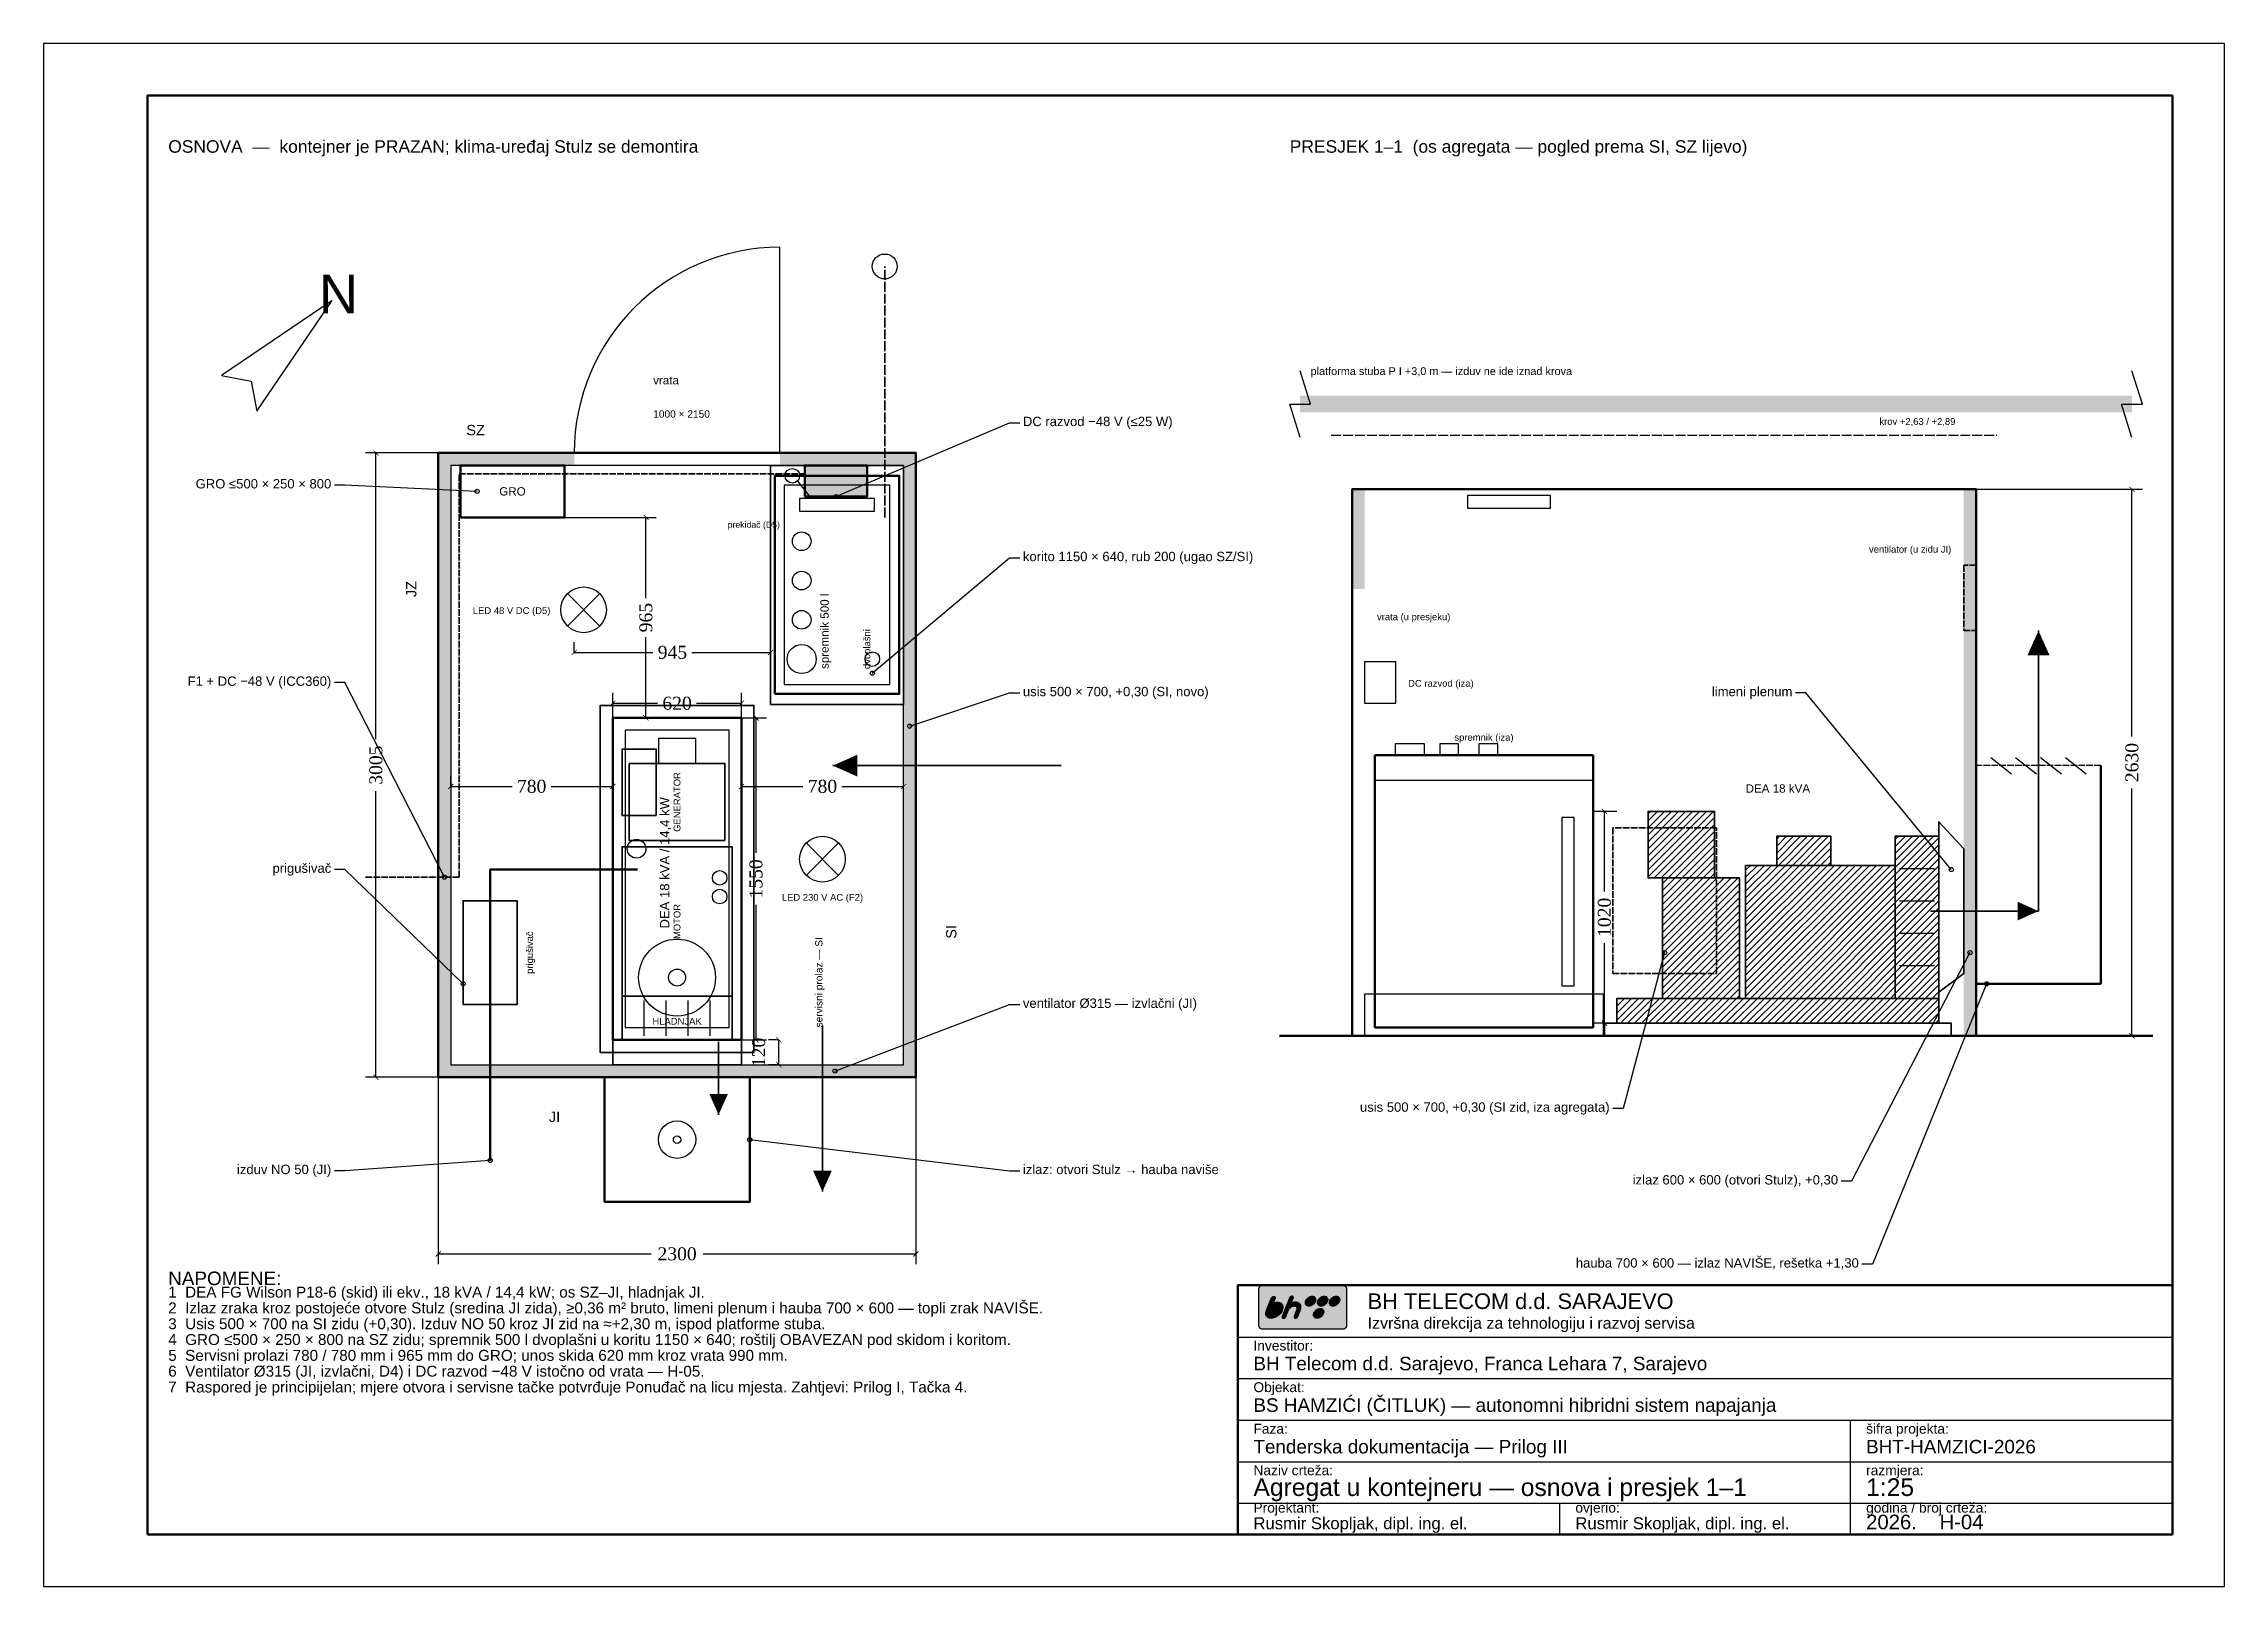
# Model space of a CAD drawing. Header units: millimetres. Extents: x 0 to 10500, y 0 to 7425.
import ezdxf
from ezdxf.enums import TextEntityAlignment as Align

# ---------------------------------------------------------------- set-up
doc = ezdxf.new("R2010")
doc.units = ezdxf.units.MM
doc.linetypes.add('DASHED', pattern=[1.524, 1.27, -0.254])
for name, color, linetype in [('Agregat', 30, 'Continuous'), ('Izvod', 253, 'Continuous'), ('Kabal', 7, 'Continuous'), ('Konstrukcija', 5, 'Continuous'), ('Kota_tekst', 7, 'Continuous'), ('Kote', 7, 'Continuous'), ('Novi1', 30, 'Continuous'), ('Objekat', 6, 'Continuous'), ('Okvir', 3, 'Continuous'), ('Orijentacija', 1, 'Continuous'), ('Sema', 7, 'Continuous'), ('Tekst', 253, 'Continuous'), ('Ventilacija', 4, 'Continuous')]:
    doc.layers.add(name, color=color, linetype=linetype)
doc.styles.add('20', font='arial.ttf')
doc.styles.get("Standard").update_dxf_attribs({"font": 'times.ttf'})
doc.dimstyles.new('M 25', dxfattribs={"dimscale": 25, "dimtxt": 2.5, "dimasz": 1, "dimexe": 2, "dimexo": 0, "dimtad": 1, "dimdec": 0, "dimtxsty": 'Standard', "dimblk": 'ARCHTICK', "dimcen": 2.5, "dimazin": 3, "dimtfac": 1, "dimtmove": 0, "dimatfit": 3, "dimarcsym": 0})

msp = doc.modelspace()

# ---------------------------------------------------------------- texts
at = {"layer": 'Izvod', "color": 7, "style": '20'}
for s, p in [('DC razvod −48 V (≤25 W)', (4715, 5584.2)), ('korito 1150 × 640, rub 200 (ugao SZ/SI)', (4715, 4934.2)), ('usis 500 × 700, +0,30 (SI, novo)', (4715, 4284.2)), ('ventilator Ø315 — izvlačni (JI)', (4715, 2784.2)), ('izlaz: otvori Stulz → hauba naviše', (4715, 1984.2))]:
    msp.add_text(s, height=45, dxfattribs=at).set_placement(p)
for s, p in [('GRO ≤500 × 250 × 800', (1385, 5284.2)), ('F1 + DC −48 V (ICC360)', (1385, 4334.2)), ('limeni plenum', (8420, 4284.2)), ('prigušivač', (1385, 3434.2)), ('usis 500 × 700, +0,30 (SI zid, iza agregata)', (7540, 2284.2)), ('izduv NO 50 (JI)', (1385, 1984.2)), ('izlaz 600 × 600 (otvori Stulz), +0,30', (8640, 1934.2)), ('hauba 700 × 600 — izlaz NAVIŠE, rešetka +1,30', (8740, 1534.2))]:
    msp.add_text(s, height=45, dxfattribs=at).set_placement(p, align=Align.RIGHT)
at = {"layer": 'Kota_tekst', "color": 8, "style": '20'}
msp.add_text('krov +2,63 / +2,89', height=32.5, dxfattribs=at).set_placement((9205, 5590), align=Align.RIGHT)
at = {"layer": 'Okvir', "color": 8, "style": '20'}
for s, height, p in [('Izvršna direkcija za tehnologiju i razvoj servisa', 55, (6375, 1240)), ('Investitor:', 47.5, (5825, 1135)), ('Objekat:', 47.5, (5825, 935)), ('Faza:', 47.5, (5825, 735)), ('šifra projekta:', 47.5, (8775, 735)), ('Naziv crteža:', 47.5, (5825, 535)), ('razmjera:', 47.5, (8775, 535)), ('Projektant:', 47.5, (5825, 355)), ('ovjerio:', 47.5, (7375, 355)), ('godina / broj crteža:', 47.5, (8775, 355))]:
    msp.add_text(s, height=height, dxfattribs=at).set_placement(p)
at = {"layer": 'Orijentacija', "color": 1, "style": '20'}
for s, height, p in [('N', 187, (1420, 6220)), ('SZ', 50, (2080, 5565)), ('JI', 50, (2460, 2260))]:
    msp.add_text(s, height=height, dxfattribs=at).set_placement(p, align=Align.MIDDLE_CENTER)
for s, p in [('JZ', (1770, 4800)), ('SI', (4370, 3150))]:
    msp.add_text(s, height=50, rotation=90, dxfattribs=at).set_placement(p, align=Align.MIDDLE_CENTER)
at = {"layer": 'Tekst', "color": 7, "style": '20'}
for s, height, p in [('OSNOVA  —  kontejner je PRAZAN; klima-uređaj Stulz se demontira', 60, (600, 6900)), ('PRESJEK 1–1  (os agregata — pogled prema SI, SZ lijevo)', 60, (6000, 6900)), ('vrata', 40, (2935, 5785)), ('platforma stuba P I +3,0 m — izduv ne ide iznad krova', 37.5, (6100, 5830)), ('NAPOMENE:', 65, (600, 1450)), ('2  Izlaz zraka kroz postojeće otvore Stulz (sredina JI zida), ≥0,36 m² bruto, limeni plenum i hauba 700 × 600 — topli zrak NAVIŠE.', 52.5, (600, 1313.9)), ('1  DEA FG Wilson P18-6 (skid) ili ekv., 18 kVA / 14,4 kW; os SZ–JI, hladnjak JI.', 52.5, (600, 1390)), ('BH TELECOM d.d. SARAJEVO', 75, (6375, 1335)), ('3  Usis 500 × 700 na SI zidu (+0,30). Izduv NO 50 kroz JI zid na ≈+2,30 m, ispod platforme stuba.', 52.5, (600, 1237.8)), ('4  GRO ≤500 × 250 × 800 na SZ zidu; spremnik 500 l dvoplašni u koritu 1150 × 640; roštilj OBAVEZAN pod skidom i koritom.', 52.5, (600, 1161.6)), ('5  Servisni prolazi 780 / 780 mm i 965 mm do GRO; unos skida 620 mm kroz vrata 990 mm.', 52.5, (600, 1085.5)), ('6  Ventilator Ø315 (JI, izvlačni, D4) i DC razvod −48 V istočno od vrata — H-05.', 52.5, (600, 1009.4)), ('BH Telecom d.d. Sarajevo, Franca Lehara 7, Sarajevo', 65, (5825, 1040)), ('7  Raspored je principijelan; mjere otvora i servisne tačke potvrđuje Ponuđač na licu mjesta. Zahtjevi: Prilog I, Tačka 4.', 52.5, (600, 933.2)), ('BS HAMZIĆI (ČITLUK) — autonomni hibridni sistem napajanja', 65, (5825, 840)), ('Tenderska dokumentacija — Prilog III', 65, (5825, 640)), ('BHT-HAMZICI-2026', 65, (8775, 640)), ('Agregat u kontejneru — osnova i presjek 1–1', 85, (5825, 435)), ('1:25', 85, (8775, 435)), ('Rusmir Skopljak, dipl. ing. el.', 57.5, (5825, 275)), ('Rusmir Skopljak, dipl. ing. el.', 57.5, (7375, 275)), ('2026.    H-04', 70, (8775, 275))]:
    msp.add_text(s, height=height, dxfattribs=at).set_placement(p)
at = {"layer": 'Tekst', "color": 8, "style": '20'}
for s, height, p in [('1000 × 2150', 35, (2935, 5625)), ('vrata (u presjeku)', 32.5, (6420, 4650)), ('DC razvod (iza)', 32.5, (6570, 4330))]:
    msp.add_text(s, height=height, dxfattribs=at).set_placement(p)
at = {"layer": 'Tekst', "color": 7, "style": '20'}
msp.add_text('GRO', height=40, dxfattribs=at).set_placement((2257.5, 5270), align=Align.MIDDLE_CENTER)
at = {"layer": 'Tekst', "color": 8, "style": '20'}
for s, height, p in [('prekidač (D5)', 30, (3545, 5095)), ('ventilator (u zidu JI)', 32.5, (9185, 4975)), ('LED 48 V DC (D5)', 32.5, (2440, 4680))]:
    msp.add_text(s, height=height, dxfattribs=at).set_placement(p, align=Align.RIGHT)
at = {"layer": 'Tekst', "color": 7, "style": '20'}
msp.add_text('spremnik 500 l', height=40, rotation=90, dxfattribs=at).set_placement((3780, 4415))
at = {"layer": 'Tekst', "color": 8, "style": '20'}
for s, height, p in [('dvoplašni', 32.5, (3980, 4415)), ('servisni prolaz — SI', 35, (3750, 2690))]:
    msp.add_text(s, height=height, rotation=90, dxfattribs=at).set_placement(p)
for s, p in [('spremnik (iza)', (6935, 4070)), ('LED 230 V AC (F2)', (3750, 3300))]:
    msp.add_text(s, height=32.5, dxfattribs=at).set_placement(p, align=Align.CENTER)
at = {"layer": 'Tekst', "color": 7, "style": '20'}
for s, height, p in [('GENERATOR', 32.5, (3050, 3775)), ('DEA 18 kVA / 14,4 kW', 45, (2990, 3482.5)), ('MOTOR', 32.5, (3050, 3200))]:
    msp.add_text(s, height=height, rotation=90, dxfattribs=at).set_placement(p, align=Align.MIDDLE_CENTER)
msp.add_text('DEA 18 kVA', height=40, dxfattribs=at).set_placement((8350, 3820), align=Align.CENTER)
at = {"layer": 'Tekst', "color": 8, "style": '20'}
msp.add_text('prigušivač', height=32.5, rotation=90, dxfattribs=at).set_placement((2340, 3050), align=Align.MIDDLE_CENTER)
msp.add_text('HLADNJAK', height=32.5, dxfattribs=at).set_placement((3050, 2720), align=Align.MIDDLE_CENTER)

# ---------------------------------------------------------------- blocks, each defined once
blk = doc.blocks.new('_ARCHTICK')
at = {"color": 0, "linetype": 'ByBlock', "const_width": 0.15}
blk.add_lwpolyline([(-0.5, -0.5), (0.5, 0.5)], dxfattribs=at)
blk = doc.blocks.new('*D3')
for p, q in [((3360, 4180), (3480, 4180)), ((3430, 3530), (3430, 4180)), ((3430, 2630), (3430, 3280)), ((3360, 2630), (3480, 2630))]:
    blk.add_line(p, q)
at = {"layer": 'Defpoints'}
for p in [(3360, 4180), (3360, 2630), (3430, 2630)]:
    blk.add_point(p, dxfattribs=at)
at = {"layer": 'Kote', "xscale": 25, "yscale": 25}
for p, rotation in [((3430, 4180), 90), ((3430, 2630), 270)]:
    blk.add_blockref('_ARCHTICK', p, dxfattribs=dict(at, rotation=rotation))
at = {"layer": 'Kote', "insert": (3430, 3405), "char_height": 62.5, "attachment_point": 5, "rotation": 90}
blk.add_mtext('1550', dxfattribs=at)
blk = doc.blocks.new('*D4')
for p, q in [((2740, 4180), (2740, 4300)), ((2740, 4250), (2956.25, 4250)), ((3143.75, 4250), (3360, 4250)), ((3360, 4180), (3360, 4300))]:
    blk.add_line(p, q)
at = {"layer": 'Defpoints'}
for p in [(2740, 4250), (2740, 4180), (3360, 4180)]:
    blk.add_point(p, dxfattribs=at)
at = {"layer": 'Kote', "xscale": 25, "yscale": 25, "rotation": 180}
blk.add_blockref('_ARCHTICK', (2740, 4250), dxfattribs=at)
at = {"layer": 'Kote', "xscale": 25, "yscale": 25}
blk.add_blockref('_ARCHTICK', (3360, 4250), dxfattribs=at)
at = {"layer": 'Kote', "insert": (3050, 4250), "char_height": 62.5, "attachment_point": 5}
blk.add_mtext('620', dxfattribs=at)
blk = doc.blocks.new('*D5')
for p, q in [((1900, 2450), (1900, 1550)), ((4200, 2450), (4200, 1550)), ((1900, 1600), (2925, 1600)), ((3175, 1600), (4200, 1600))]:
    blk.add_line(p, q)
at = {"layer": 'Defpoints'}
for p in [(1900, 2450), (4200, 2450), (1900, 1600)]:
    blk.add_point(p, dxfattribs=at)
at = {"layer": 'Kote', "xscale": 25, "yscale": 25, "rotation": 180}
blk.add_blockref('_ARCHTICK', (1900, 1600), dxfattribs=at)
at = {"layer": 'Kote', "xscale": 25, "yscale": 25}
blk.add_blockref('_ARCHTICK', (4200, 1600), dxfattribs=at)
at = {"layer": 'Kote', "insert": (3050, 1600), "char_height": 62.5, "attachment_point": 5}
blk.add_mtext('2300', dxfattribs=at)
blk = doc.blocks.new('*D6')
for p, q in [((1900, 5455), (1550, 5455)), ((1600, 4077.5), (1600, 5455)), ((1600, 2450), (1600, 3827.5)), ((1900, 2450), (1550, 2450))]:
    blk.add_line(p, q)
at = {"layer": 'Defpoints'}
for p in [(1900, 5455), (1600, 2450), (1900, 2450)]:
    blk.add_point(p, dxfattribs=at)
at = {"layer": 'Kote', "xscale": 25, "yscale": 25}
for p, rotation in [((1600, 5455), 90), ((1600, 2450), 270)]:
    blk.add_blockref('_ARCHTICK', p, dxfattribs=dict(at, rotation=rotation))
at = {"layer": 'Kote', "insert": (1600, 3952.5), "char_height": 62.5, "attachment_point": 5, "rotation": 90}
blk.add_mtext('3005', dxfattribs=at)
blk = doc.blocks.new('*D7')
for p, q in [((1960, 3850), (1960, 3900)), ((2740, 3850), (2740, 3900)), ((1960, 3850), (2256.25, 3850)), ((2443.75, 3850), (2740, 3850))]:
    blk.add_line(p, q)
at = {"layer": 'Defpoints'}
for p in [(1960, 3850), (1960, 3850), (2740, 3850)]:
    blk.add_point(p, dxfattribs=at)
at = {"layer": 'Kote', "xscale": 25, "yscale": 25, "rotation": 180}
blk.add_blockref('_ARCHTICK', (1960, 3850), dxfattribs=at)
at = {"layer": 'Kote', "xscale": 25, "yscale": 25}
blk.add_blockref('_ARCHTICK', (2740, 3850), dxfattribs=at)
at = {"layer": 'Kote', "insert": (2350, 3850), "char_height": 62.5, "attachment_point": 5}
blk.add_mtext('780', dxfattribs=at)
blk = doc.blocks.new('*D8')
for p, q in [((3360, 3850), (3360, 3900)), ((4140, 3850), (4140, 3900)), ((3360, 3850), (3656.25, 3850)), ((3843.75, 3850), (4140, 3850))]:
    blk.add_line(p, q)
at = {"layer": 'Defpoints'}
for p in [(3360, 3850), (3360, 3850), (4140, 3850)]:
    blk.add_point(p, dxfattribs=at)
at = {"layer": 'Kote', "xscale": 25, "yscale": 25, "rotation": 180}
blk.add_blockref('_ARCHTICK', (3360, 3850), dxfattribs=at)
at = {"layer": 'Kote', "xscale": 25, "yscale": 25}
blk.add_blockref('_ARCHTICK', (4140, 3850), dxfattribs=at)
at = {"layer": 'Kote', "insert": (3750, 3850), "char_height": 62.5, "attachment_point": 5}
blk.add_mtext('780', dxfattribs=at)
blk = doc.blocks.new('*D10')
for p, q in [((2555, 4495), (2555, 4545)), ((3500, 4495), (3500, 4545)), ((2555, 4495), (2933.75, 4495)), ((3121.25, 4495), (3500, 4495))]:
    blk.add_line(p, q)
at = {"layer": 'Defpoints'}
for p in [(2555, 4495), (2555, 4495), (3500, 4495)]:
    blk.add_point(p, dxfattribs=at)
at = {"layer": 'Kote', "xscale": 25, "yscale": 25, "rotation": 180}
blk.add_blockref('_ARCHTICK', (2555, 4495), dxfattribs=at)
at = {"layer": 'Kote', "xscale": 25, "yscale": 25}
blk.add_blockref('_ARCHTICK', (3500, 4495), dxfattribs=at)
at = {"layer": 'Kote', "insert": (3027.5, 4495), "char_height": 62.5, "attachment_point": 5}
blk.add_mtext('945', dxfattribs=at)
blk = doc.blocks.new('*D11')
for p, q in [((2300, 5145), (2950, 5145)), ((2900, 4756.25), (2900, 5145)), ((2900, 4180), (2900, 4568.75)), ((2740, 4180), (2950, 4180))]:
    blk.add_line(p, q)
at = {"layer": 'Defpoints'}
for p in [(2300, 5145), (2740, 4180), (2900, 4180)]:
    blk.add_point(p, dxfattribs=at)
at = {"layer": 'Kote', "xscale": 25, "yscale": 25}
for p, rotation in [((2900, 5145), 90), ((2900, 4180), 270)]:
    blk.add_blockref('_ARCHTICK', p, dxfattribs=dict(at, rotation=rotation))
at = {"layer": 'Kote', "insert": (2900, 4662.5), "char_height": 62.5, "attachment_point": 5, "rotation": 90}
blk.add_mtext('965', dxfattribs=at)
blk = doc.blocks.new('*D12')
for p, q in [((7575, 3730), (7465, 3730)), ((7515, 3345), (7515, 3730)), ((7515, 2710), (7515, 3095)), ((7575, 2710), (7465, 2710))]:
    blk.add_line(p, q)
at = {"layer": 'Defpoints'}
for p in [(7575, 3730), (7515, 2710), (7575, 2710)]:
    blk.add_point(p, dxfattribs=at)
at = {"layer": 'Kote', "xscale": 25, "yscale": 25}
for p, rotation in [((7515, 3730), 90), ((7515, 2710), 270)]:
    blk.add_blockref('_ARCHTICK', p, dxfattribs=dict(at, rotation=rotation))
at = {"layer": 'Kote', "insert": (7515, 3220), "char_height": 62.5, "attachment_point": 5, "rotation": 90}
blk.add_mtext('1020', dxfattribs=at)
blk = doc.blocks.new('*D13')
for p, q in [((9305, 5280), (10105, 5280)), ((10055, 4090), (10055, 5280)), ((10055, 2650), (10055, 3840)), ((9305, 2650), (10105, 2650))]:
    blk.add_line(p, q)
at = {"layer": 'Defpoints'}
for p in [(9305, 5280), (9305, 2650), (10055, 2650)]:
    blk.add_point(p, dxfattribs=at)
at = {"layer": 'Kote', "xscale": 25, "yscale": 25}
for p, rotation in [((10055, 5280), 90), ((10055, 2650), 270)]:
    blk.add_blockref('_ARCHTICK', p, dxfattribs=dict(at, rotation=rotation))
at = {"layer": 'Kote', "insert": (10055, 3965), "char_height": 62.5, "attachment_point": 5, "rotation": 90}
blk.add_mtext('2630', dxfattribs=at)

# ---------------------------------------------------------------- dimensions: what is measured, and where the dimension line sits
at = {"layer": 'Kote'}
for base, p1, p2, picture, middle in [((1600, 2450), (1900, 2450), (1900, 5455), '*D6', (1600, 3952.5)), ((10055, 2650), (9305, 2650), (9305, 5280), '*D13', (10055, 3965)), ((2900, 4180), (2740, 4180), (2300, 5145), '*D11', (2900, 4662.5)), ((3430, 2630), (3360, 2630), (3360, 4180), '*D3', (3430, 3405)), ((7515, 2710), (7575, 2710), (7575, 3730), '*D12', (7515, 3220))]:
    dim = msp.add_linear_dim(base=base, p1=p1, p2=p2, angle=90, dimstyle='M 25', dxfattribs=at)
    dim.commit()
    dim.dimension.update_dxf_attribs({"geometry": picture, "text_midpoint": middle})
for base, p1, p2, picture, middle in [((2555, 4495), (2555, 4495), (3500, 4495), '*D10', (3027.5, 4495)), ((2740, 4250), (2740, 4180), (3360, 4180), '*D4', (3050, 4250)), ((1960, 3850), (1960, 3850), (2740, 3850), '*D7', (2350, 3850)), ((3360, 3850), (3360, 3850), (4140, 3850), '*D8', (3750, 3850)), ((1900, 1600), (1900, 2450), (4200, 2450), '*D5', (3050, 1600))]:
    dim = msp.add_linear_dim(base=base, p1=p1, p2=p2, dimstyle='M 25', dxfattribs=at)
    dim.commit()
    dim.dimension.update_dxf_attribs({"geometry": picture, "text_midpoint": middle})
msp.add_linear_dim(base=(3540, 2510), p1=(3540, 2510), p2=(3540, 2630), angle=90, dimstyle='M 25', dxfattribs=at).render()

# ---------------------------------------------------------------- hatches: boundary and pattern name
at = {"layer": 'Agregat'}
h = msp.add_hatch(dxfattribs=at)
h.set_pattern_fill('ANSI31', scale=7.5)
h.paths.add_polyline_path([(8045, 3410), (7725, 3410), (7725, 3730), (8045, 3730)])
h = msp.add_hatch(dxfattribs=at)
h.set_pattern_fill('ANSI31', scale=7.5)
h.paths.add_polyline_path([(8605, 3470), (8345, 3470), (8345, 3610), (8605, 3610)])
h = msp.add_hatch(dxfattribs=at)
h.set_pattern_fill('ANSI31', scale=7.5)
h.paths.add_polyline_path([(9125, 2830), (8915, 2830), (8915, 3610), (9125, 3610)])
h = msp.add_hatch(dxfattribs=at)
h.set_pattern_fill('ANSI31', scale=7.5)
h.paths.add_polyline_path([(8915, 2830), (8195, 2830), (8195, 3470), (8915, 3470)])
h = msp.add_hatch(dxfattribs=at)
h.set_pattern_fill('ANSI31', scale=7.5)
h.paths.add_polyline_path([(8165, 2830), (7795, 2830), (7795, 3410), (8165, 3410)])
h = msp.add_hatch(dxfattribs=at)
h.set_pattern_fill('ANSI31', scale=7.5)
h.paths.add_polyline_path([(9125, 2710), (7575, 2710), (7575, 2830), (9125, 2830)])
at = {"layer": 'Konstrukcija'}
msp.add_hatch(color=5, dxfattribs=at).paths.add_polyline_path([(6050, 5650), (10055, 5650), (10055, 5730), (6050, 5730)])
at = {"layer": 'Novi1'}
msp.add_hatch(color=30, dxfattribs=at).paths.add_polyline_path([(3665, 5245), (3965, 5245), (3965, 5395), (3665, 5395)])
at = {"layer": 'Objekat'}
for points in [[(1900, 5395), (2555, 5395), (2555, 5455), (1900, 5455)], [(1900, 2510), (1960, 2510), (1960, 5395), (1900, 5395)], [(3545, 5395), (4200, 5395), (4200, 5455), (3545, 5455)], [(4140, 2510), (4200, 2510), (4200, 5395), (4140, 5395)], [(6300, 4800), (6360, 4800), (6360, 5280), (6300, 5280)], [(9245, 3550), (9305, 3550), (9305, 5280), (9245, 5280)], [(9245, 2650), (9305, 2650), (9305, 2950), (9245, 2950)], [(1900, 2450), (4200, 2450), (4200, 2510), (1900, 2510)]]:
    msp.add_hatch(color=8, dxfattribs=at).paths.add_polyline_path(points)
at = {"layer": 'Okvir'}
for color, points in [(30, [(5865.2, 1240), (6259.8, 1240), (6261.8, 1240.2), (6263.8, 1240.6), (6265.7, 1241.3), (6267.4, 1242.3), (6269.1, 1243.5), (6270.5, 1244.9), (6271.8, 1246.4), (6272.9, 1248.2), (6273.8, 1250.1), (6274.5, 1252.2), (6274.9, 1254.3), (6275, 1256.5), (6275, 1430.2), (6274.9, 1432.4), (6274.5, 1434.5), (6273.8, 1436.6), (6272.9, 1438.5), (6271.8, 1440.2), (6270.5, 1441.8), (6269.1, 1443.2), (6267.4, 1444.4), (6265.7, 1445.4), (6263.8, 1446.1), (6261.8, 1446.5), (6259.8, 1446.7), (5865.2, 1446.7), (5863.2, 1446.5), (5861.2, 1446.1), (5859.3, 1445.4), (5857.6, 1444.4), (5855.9, 1443.2), (5854.5, 1441.8), (5853.2, 1440.2), (5852.1, 1438.5), (5851.2, 1436.6), (5850.5, 1434.5), (5850.1, 1432.4), (5850, 1430.2), (5850, 1256.5), (5850.1, 1254.3), (5850.5, 1252.2), (5851.2, 1250.1), (5852.1, 1248.2), (5853.2, 1246.4), (5854.5, 1244.9), (5855.9, 1243.5), (5857.6, 1242.3), (5859.3, 1241.3), (5861.2, 1240.6), (5863.2, 1240.2)]), (7, [(5963.6, 1329), (5961.1, 1323.6), (5958.2, 1318.4), (5954.8, 1313.6), (5951, 1309.1), (5946.8, 1305), (5942.3, 1301.4), (5937.5, 1298.2), (5932.4, 1295.5), (5927.1, 1293.4), (5921.7, 1291.8), (5916.2, 1290.8), (5910.6, 1290.5), (5907.7, 1290.5), (5905, 1290.8), (5902.5, 1291.2), (5900.2, 1291.7), (5898, 1292.4), (5896, 1293.2), (5894.1, 1294.2), (5892.4, 1295.4), (5890.8, 1296.6), (5889.5, 1298.1), (5888.2, 1299.6), (5887.1, 1301.4), (5886, 1303.8), (5885.3, 1306.2), (5884.8, 1308.7), (5884.6, 1311.2), (5884.6, 1313.8), (5884.9, 1316.4), (5885.4, 1319), (5886, 1321.7), (5886.8, 1324.5), (5887.7, 1327.3), (5888.8, 1330.2), (5889.9, 1333.1), (5889.9, 1333.1), (5889.9, 1333.1), (5889.9, 1333.1), (5889.9, 1333.1), (5889.9, 1333.2), (5889.9, 1333.2), (5889.9, 1333.2), (5889.9, 1333.3), (5890, 1333.3), (5890, 1333.3), (5890, 1333.4), (5890, 1333.4), (5891.4, 1336.8), (5908.8, 1380.6), (5910.7, 1386), (5911.1, 1386.7), (5911.4, 1387.4), (5911.8, 1388), (5912.2, 1388.7), (5912.6, 1389.3), (5913.1, 1389.8), (5913.6, 1390.4), (5914.1, 1390.9), (5914.6, 1391.4), (5915.2, 1391.9), (5915.8, 1392.4), (5916.4, 1392.8), (5916.9, 1393.2), (5917.5, 1393.5), (5918.1, 1393.8), (5918.6, 1394.1), (5919.2, 1394.3), (5919.8, 1394.5), (5920.4, 1394.7), (5921, 1394.8), (5921.6, 1394.9), (5922.2, 1395), (5922.8, 1395.1), (5923.4, 1395.1), (5924, 1395.1), (5924.6, 1395), (5925.1, 1394.9), (5925.7, 1394.8), (5926.2, 1394.7), (5926.6, 1394.5), (5927.1, 1394.3), (5927.5, 1394), (5927.9, 1393.7), (5928.2, 1393.4), (5928.5, 1393), (5928.8, 1392.7), (5929, 1392.2), (5929.3, 1391.8), (5929.4, 1391.3), (5929.5, 1390.9), (5929.6, 1390.3), (5929.7, 1389.8), (5929.6, 1389.2), (5929.6, 1388.7), (5929.5, 1388), (5929.3, 1387.4), (5929.2, 1386.7), (5928.9, 1386), (5926.8, 1380.8), (5926.8, 1380.8), (5926.8, 1380.8), (5926.8, 1380.8), (5926.8, 1380.8), (5926.8, 1380.8), (5926.8, 1380.8), (5926.8, 1380.7), (5926.8, 1380.7), (5926.8, 1380.7), (5926.8, 1380.7), (5926.8, 1380.6), (5926.8, 1380.6), (5919.3, 1362.1), (5921.1, 1362.9), (5922.9, 1363.7), (5924.6, 1364.4), (5926.4, 1365), (5928.2, 1365.6), (5930.1, 1366.1), (5931.9, 1366.5), (5933.7, 1366.9), (5935.6, 1367.2), (5937.4, 1367.4), (5939.3, 1367.5), (5941.1, 1367.6), (5946.4, 1367.2), (5951, 1366.2), (5955.1, 1364.6), (5958.6, 1362.4), (5961.6, 1359.7), (5963.8, 1356.4), (5965.5, 1352.7), (5966.5, 1348.6), (5966.8, 1344.2), (5966.5, 1339.4), (5965.4, 1334.3)]), (7, [(6028, 1367.6), (6026.2, 1367.5), (6024.4, 1367.4), (6022.6, 1367.2), (6020.7, 1366.9), (6018.9, 1366.5), (6017.1, 1366.1), (6015.3, 1365.6), (6013.5, 1365), (6011.8, 1364.4), (6010, 1363.7), (6008.3, 1362.9), (6006.6, 1362.1), (6008.5, 1367.3), (6016.5, 1387.1), (6016.8, 1387.8), (6017, 1388.5), (6017.1, 1389.1), (6017.2, 1389.7), (6017.3, 1390.3), (6017.3, 1390.9), (6017.3, 1391.4), (6017.2, 1392), (6017.1, 1392.5), (6016.9, 1392.9), (6016.6, 1393.4), (6016.3, 1393.8), (6016.1, 1394.2), (6015.8, 1394.5), (6015.4, 1394.9), (6015, 1395.1), (6014.6, 1395.4), (6014.2, 1395.6), (6013.7, 1395.8), (6013.2, 1396), (6012.7, 1396.1), (6012.1, 1396.2), (6011.6, 1396.2), (6011, 1396.2), (6010.4, 1396.2), (6009.8, 1396.2), (6009.2, 1396.1), (6008.6, 1396), (6008, 1395.8), (6007.4, 1395.6), (6006.8, 1395.4), (6006.2, 1395.2), (6005.7, 1394.9), (6005.1, 1394.6), (6004.5, 1394.3), (6004, 1394), (6003.3, 1393.5), (6002.7, 1393), (6002.2, 1392.5), (6001.6, 1392), (6001.1, 1391.5), (6000.6, 1390.9), (6000.2, 1390.3), (5999.8, 1389.7), (5999.4, 1389.1), (5999.1, 1388.5), (5998.7, 1387.8), (5998.4, 1387.1), (5963.8, 1299.4), (5963.5, 1298.7), (5963.3, 1298.1), (5963.2, 1297.4), (5963, 1296.8), (5963, 1296.2), (5963, 1295.6), (5963, 1295.1), (5963.1, 1294.6), (5963.3, 1294.1), (5963.4, 1293.6), (5963.7, 1293.2), (5963.9, 1292.7), (5964.2, 1292.4), (5964.6, 1292.1), (5964.9, 1291.8), (5965.3, 1291.5), (5965.7, 1291.3), (5966.1, 1291), (5966.6, 1290.9), (5967.1, 1290.7), (5967.6, 1290.6), (5968.1, 1290.5), (5968.7, 1290.5), (5969.3, 1290.5), (5969.9, 1290.5), (5970.5, 1290.5), (5971.1, 1290.6), (5971.7, 1290.7), (5972.3, 1290.9), (5972.9, 1291), (5973.5, 1291.3), (5974.1, 1291.5), (5974.7, 1291.8), (5975.3, 1292.1), (5975.9, 1292.4), (5976.5, 1292.7), (5977.1, 1293.2), (5977.6, 1293.6), (5978.2, 1294.1), (5978.7, 1294.6), (5979.2, 1295.1), (5979.6, 1295.6), (5980.1, 1296.2), (5980.5, 1296.8), (5980.9, 1297.4), (5981.2, 1298.1), (5981.5, 1298.7), (5981.8, 1299.4), (5994.5, 1331.6), (5995.9, 1334.1), (5997.5, 1336.5), (5999.3, 1338.8), (6001.2, 1340.8), (6003.3, 1342.7), (6005.6, 1344.4), (6007.9, 1345.9), (6010.4, 1347.2), (6012.9, 1348.2), (6015.6, 1348.9), (6018.2, 1349.4), (6020.9, 1349.5), (6023.7, 1349.3), (6026.3, 1348.8), (6028.4, 1348), (6030.3, 1346.8), (6031.8, 1345.4), (6033, 1343.7), (6033.8, 1341.7), (6034.3, 1339.5), (6034.4, 1337.2), (6034.2, 1334.6), (6033.6, 1331.9), (6032.6, 1329), (6021.2, 1299.6), (6021, 1298.9), (6020.7, 1298.2), (6020.6, 1297.5), (6020.5, 1296.9), (6020.4, 1296.3), (6020.4, 1295.7), (6020.5, 1295.1), (6020.6, 1294.6), (6020.7, 1294.1), (6020.9, 1293.7), (6021.1, 1293.3), (6021.4, 1292.9), (6021.7, 1292.5), (6022, 1292.2), (6022.4, 1291.8), (6022.7, 1291.5), (6023.1, 1291.3), (6023.6, 1291.1), (6024, 1290.9), (6024.5, 1290.7), (6025, 1290.6), (6025.6, 1290.5), (6026.1, 1290.5), (6026.7, 1290.5), (6027.4, 1290.5), (6028, 1290.5), (6028.6, 1290.6), (6029.2, 1290.7), (6029.8, 1290.9), (6030.4, 1291.1), (6031, 1291.3), (6031.6, 1291.5), (6032.2, 1291.8), (6032.8, 1292.2), (6033.5, 1292.5), (6034.1, 1292.9), (6034.7, 1293.3), (6035.2, 1293.7), (6035.8, 1294.1), (6036.3, 1294.6), (6036.8, 1295.1), (6037.2, 1295.7), (6037.6, 1296.3), (6038, 1296.9), (6038.4, 1297.5), (6038.7, 1298.2), (6039, 1298.9), (6039.3, 1299.6), (6050.7, 1329), (6052.4, 1334.3), (6053.5, 1339.4), (6053.8, 1344.2), (6053.5, 1348.6), (6052.5, 1352.7), (6050.8, 1356.4), (6048.5, 1359.7), (6045.6, 1362.4), (6042.1, 1364.6), (6038, 1366.2), (6033.3, 1367.2)]), (7, [(6107.6, 1396.2), (6110.7, 1396), (6113.6, 1395.4), (6116.2, 1394.4), (6118.4, 1393), (6120.4, 1391.3), (6122, 1389.2), (6123.2, 1386.9), (6124.1, 1384.4), (6124.6, 1381.7), (6124.6, 1378.8), (6124.2, 1375.7), (6123.4, 1372.5), (6122.1, 1369.3), (6120.5, 1366.2), (6118.5, 1363.3), (6116.3, 1360.6), (6113.7, 1358.1), (6111, 1355.8), (6108.1, 1353.8), (6105, 1352.1), (6101.8, 1350.7), (6098.6, 1349.7), (6095.3, 1349.1), (6092, 1348.9), (6088.9, 1349.1), (6086, 1349.7), (6083.4, 1350.7), (6081.1, 1352.1), (6079.2, 1353.8), (6077.6, 1355.8), (6076.3, 1358.1), (6075.5, 1360.6), (6075, 1363.3), (6075, 1366.2), (6075.4, 1369.3), (6076.2, 1372.5), (6077.5, 1375.7), (6079.1, 1378.8), (6081.1, 1381.7), (6083.3, 1384.4), (6085.9, 1386.9), (6088.6, 1389.2), (6091.6, 1391.3), (6094.6, 1393), (6097.8, 1394.4), (6101.1, 1395.4), (6104.3, 1396)]), (7, [(6165.9, 1396.2), (6169, 1396), (6171.9, 1395.4), (6174.5, 1394.4), (6176.8, 1393), (6178.8, 1391.3), (6180.4, 1389.2), (6181.6, 1386.9), (6182.5, 1384.4), (6183, 1381.7), (6183, 1378.8), (6182.7, 1375.7), (6181.8, 1372.5), (6180.6, 1369.3), (6178.9, 1366.2), (6177, 1363.3), (6174.7, 1360.6), (6172.2, 1358.1), (6169.4, 1355.8), (6166.5, 1353.8), (6163.4, 1352.1), (6160.2, 1350.7), (6157, 1349.7), (6153.7, 1349.1), (6150.4, 1348.9), (6147.3, 1349.1), (6144.4, 1349.7), (6141.8, 1350.7), (6139.6, 1352.1), (6137.6, 1353.8), (6136, 1355.8), (6134.7, 1358.1), (6133.8, 1360.6), (6133.3, 1363.3), (6133.3, 1366.2), (6133.6, 1369.3), (6134.5, 1372.5), (6135.8, 1375.7), (6137.4, 1378.8), (6139.4, 1381.7), (6141.7, 1384.4), (6144.2, 1386.9), (6146.9, 1389.2), (6149.9, 1391.3), (6152.9, 1393), (6156.1, 1394.4), (6159.3, 1395.4), (6162.6, 1396)]), (7, [(6223.5, 1396.2), (6226.6, 1396), (6229.5, 1395.4), (6232, 1394.4), (6234.3, 1393), (6236.2, 1391.3), (6237.8, 1389.2), (6239.1, 1386.9), (6240, 1384.4), (6240.4, 1381.7), (6240.5, 1378.8), (6240.1, 1375.7), (6239.3, 1372.5), (6238, 1369.3), (6236.4, 1366.2), (6234.4, 1363.3), (6232.1, 1360.6), (6229.6, 1358.1), (6226.9, 1355.8), (6223.9, 1353.8), (6220.9, 1352.1), (6217.7, 1350.7), (6214.4, 1349.7), (6211.1, 1349.1), (6207.9, 1348.9), (6204.7, 1349.1), (6201.9, 1349.7), (6199.3, 1350.7), (6197, 1352.1), (6195.1, 1353.8), (6193.4, 1355.8), (6192.2, 1358.1), (6191.3, 1360.6), (6190.9, 1363.3), (6190.8, 1366.2), (6191.2, 1369.3), (6192.1, 1372.5), (6193.3, 1375.7), (6195, 1378.8), (6196.9, 1381.7), (6199.2, 1384.4), (6201.7, 1386.9), (6204.5, 1389.2), (6207.4, 1391.3), (6210.5, 1393), (6213.7, 1394.4), (6216.9, 1395.4), (6220.2, 1396)]), (7, [(5945.5, 1329), (5946.5, 1331.9), (5947.1, 1334.6), (5947.4, 1337.2), (5947.3, 1339.5), (5946.8, 1341.7), (5946, 1343.7), (5944.8, 1345.4), (5943.3, 1346.8), (5941.5, 1348), (5939.3, 1348.8), (5936.8, 1349.3), (5934, 1349.5), (5931, 1349.3), (5928.1, 1348.8), (5925.3, 1347.9), (5922.5, 1346.7), (5919.9, 1345.3), (5917.4, 1343.5), (5915.1, 1341.6), (5912.9, 1339.4), (5910.9, 1337), (5909.1, 1334.5), (5907.6, 1331.8), (5906.3, 1329), (5905.2, 1325.6), (5904.6, 1322.6), (5904.4, 1319.8), (5904.7, 1317.4), (5905.3, 1315.2), (5906.3, 1313.4), (5907.6, 1311.9), (5909.2, 1310.6), (5911.1, 1309.7), (5913.2, 1309), (5915.5, 1308.6), (5917.9, 1308.5), (5920.4, 1308.7), (5923, 1309.1), (5925.6, 1309.8), (5928.2, 1310.9), (5930.9, 1312.2), (5933.4, 1313.8), (5935.9, 1315.6), (5938.2, 1317.8), (5940.4, 1320.2), (5942.4, 1322.9), (5944.1, 1325.8)]), (7, [(6146.7, 1337.6), (6149.8, 1337.4), (6152.7, 1336.8), (6155.3, 1335.8), (6157.5, 1334.4), (6159.5, 1332.7), (6161.1, 1330.7), (6162.4, 1328.5), (6163.3, 1326), (6163.7, 1323.2), (6163.8, 1320.3), (6163.4, 1317.3), (6162.6, 1314.1), (6161.4, 1310.9), (6159.7, 1307.8), (6157.8, 1304.9), (6155.5, 1302.2), (6153, 1299.6), (6150.2, 1297.4), (6147.3, 1295.4), (6144.2, 1293.7), (6141, 1292.3), (6137.8, 1291.3), (6134.5, 1290.7), (6131.2, 1290.5), (6128.1, 1290.7), (6125.2, 1291.3), (6122.6, 1292.3), (6120.4, 1293.7), (6118.4, 1295.4), (6116.8, 1297.4), (6115.5, 1299.6), (6114.6, 1302.2), (6114.1, 1304.9), (6114.1, 1307.8), (6114.4, 1310.9), (6115.3, 1314.1), (6116.5, 1317.3), (6118.2, 1320.3), (6120.1, 1323.2), (6122.4, 1326), (6124.9, 1328.5), (6127.7, 1330.7), (6130.6, 1332.7), (6133.7, 1334.4), (6136.9, 1335.8), (6140.1, 1336.8), (6143.4, 1337.4)])]:
    msp.add_hatch(color=color, dxfattribs=at).paths.add_polyline_path(points)
at = {"layer": 'Ventilacija'}
for points in [[(4140, 3700), (4200, 3700), (4200, 4200), (4140, 4200)], [(9245, 2950), (9305, 2950), (9305, 3550), (9245, 3550)], [(2750, 2450), (3350, 2450), (3350, 2510), (2750, 2510)], [(3592.5, 2450), (3907.5, 2450), (3907.5, 2510), (3592.5, 2510)]]:
    msp.add_hatch(color=4, dxfattribs=at).paths.add_polyline_path(points)

# ---------------------------------------------------------------- linework, layer by layer
at = {"layer": 'Agregat', "color": 30}
msp.add_line((6410, 3880), (7460, 3880), dxfattribs=at)
at = {"layer": 'Agregat', "color": 4}
for p, q in [((9105, 3454), (8935, 3454)), ((9105, 3298), (8935, 3298)), ((9105, 3142), (8935, 3142)), ((9105, 2986), (8935, 2986)), ((2891, 2650), (2891, 2820)), ((2997, 2650), (2997, 2820)), ((3103, 2650), (3103, 2820)), ((3209, 2650), (3209, 2820))]:
    msp.add_line(p, q, dxfattribs=at)
at = {"layer": 'Agregat', "color": 1, "lineweight": 35}
msp.add_lwpolyline([(3500, 4245), (4140, 4245), (4140, 5395), (3500, 5395)], close=True, dxfattribs=at)
at = {"layer": 'Agregat', "color": 30, "lineweight": 50}
for points in [[(3520, 4295), (4120, 4295), (4120, 5345), (3520, 5345)], [(3360, 2630), (3360, 4180), (2740, 4180), (2740, 2630)], [(6410, 2690), (7460, 2690), (7460, 4000), (6410, 4000)]]:
    msp.add_lwpolyline(points, close=True, dxfattribs=at)
at = {"layer": 'Agregat', "color": 30, "lineweight": 25}
for points in [[(3565, 4340), (4075, 4340), (4075, 5300), (3565, 5300)], [(3300, 2690), (3300, 4120), (2800, 4120), (2800, 2690)], [(3140, 3960), (3140, 4080), (2960, 4080), (2960, 3960)]]:
    msp.add_lwpolyline(points, close=True, dxfattribs=at)
at = {"layer": 'Agregat', "color": 1, "lineweight": 25}
for points in [[(3640, 5175), (4000, 5175), (4000, 5235), (3640, 5235)], [(6508, 4000), (6648, 4000), (6648, 4055), (6508, 4055)], [(6722, 4000), (6812, 4000), (6812, 4055), (6722, 4055)], [(6911, 4000), (7001, 4000), (7001, 4055), (6911, 4055)], [(7310, 2890), (7370, 2890), (7370, 3700), (7310, 3700)]]:
    msp.add_lwpolyline(points, close=True, dxfattribs=at)
at = {"layer": 'Agregat', "color": 30, "lineweight": 35}
for points in [[(2950, 3710), (2950, 4030), (2785, 4030), (2785, 3710)], [(3280, 3590), (3280, 3960), (2820, 3960), (2820, 3590)], [(8045, 3410), (7725, 3410), (7725, 3730), (8045, 3730)], [(8605, 3470), (8345, 3470), (8345, 3610), (8605, 3610)], [(3315, 2840), (3315, 3560), (2785, 3560), (2785, 2840)], [(8915, 2830), (8195, 2830), (8195, 3470), (8915, 3470)], [(8165, 2830), (7795, 2830), (7795, 3410), (8165, 3410)], [(9125, 2710), (7575, 2710), (7575, 2830), (9125, 2830)]]:
    msp.add_lwpolyline(points, close=True, dxfattribs=at)
at = {"layer": 'Agregat', "color": 4, "lineweight": 35}
for points in [[(9125, 2830), (8915, 2830), (8915, 3610), (9125, 3610)], [(3315, 2630), (3315, 2840), (2785, 2840), (2785, 2630)]]:
    msp.add_lwpolyline(points, close=True, dxfattribs=at)
at = {"layer": 'Agregat', "color": 1}
msp.add_lwpolyline([(6360, 2650), (7510, 2650), (7510, 2850), (6360, 2850)], close=True, dxfattribs=at)
for centre, radius in [((3650, 5030), 45), ((3650, 4841), 45), ((3650, 4652), 45), ((3650, 4463), 70), ((3990, 4463), 35), ((3255, 3410), 35), ((3255, 3320), 35)]:
    msp.add_circle(centre, radius, dxfattribs=at)
at = {"layer": 'Izvod', "color": 8}
for points in [[(3815, 5245), (4650, 5600), (4700, 5600)], [(2087.5, 5270), (1450, 5300), (1400, 5300)], [(3990, 4395), (4650, 4950), (4700, 4950)], [(1930, 3413.5), (1450, 4350), (1400, 4350)], [(4170, 4140), (4650, 4300), (4700, 4300)], [(9185, 3450), (8485, 4300), (8435, 4300)], [(2020, 2900), (1450, 3450), (1400, 3450)], [(7805, 3050), (7605, 2300), (7555, 2300)], [(9275, 3050), (8705, 1950), (8655, 1950)], [(9355, 2900), (8805, 1550), (8755, 1550)], [(3810, 2480), (4650, 2800), (4700, 2800)], [(3400, 2150), (4650, 2000), (4700, 2000)], [(2150, 2050), (1450, 2000), (1400, 2000)]]:
    msp.add_lwpolyline(points, dxfattribs=at)
for centre in [(2087.5, 5270), (3815, 5245), (3990, 4395), (4170, 4140), (1930, 3413.5), (9185, 3450), (7805, 3050), (9275, 3050), (2020, 2900), (9355, 2900), (3810, 2480), (3400, 2150), (2150, 2050)]:
    msp.add_circle(centre, 10, dxfattribs=at)
at = {"layer": 'Kabal', "color": 2, "linetype": 'DASHED', "lineweight": 35, "ltscale": 25}
msp.add_lwpolyline([(1550, 3413.5), (2000, 3413.5), (2000, 5355), (3665, 5355)], dxfattribs=at)
at = {"layer": 'Konstrukcija', "color": 5}
for points in [[(6050, 5530), (6000, 5690), (6100, 5690), (6050, 5850)], [(10055, 5530), (10005, 5690), (10105, 5690), (10055, 5850)]]:
    msp.add_lwpolyline(points, dxfattribs=at)
at = {"layer": 'Konstrukcija', "color": 5, "lineweight": 35}
for points in [[(2680, 2570), (3420, 2570), (3420, 4240), (2680, 4240)], [(7515, 2650), (9185, 2650), (9185, 2710), (7515, 2710)]]:
    msp.add_lwpolyline(points, close=True, dxfattribs=at)
at = {"layer": 'Novi1', "color": 30, "lineweight": 50}
for points in [[(2007.5, 5145), (2507.5, 5145), (2507.5, 5395), (2007.5, 5395)], [(3665, 5245), (3965, 5245), (3965, 5395), (3665, 5395)]]:
    msp.add_lwpolyline(points, close=True, dxfattribs=at)
at = {"layer": 'Novi1', "color": 30}
msp.add_lwpolyline([(6360, 4250), (6510, 4250), (6510, 4450), (6360, 4450)], close=True, dxfattribs=at)
at = {"layer": 'Objekat', "color": 8}
msp.add_line((3545, 5455), (3545, 6445), dxfattribs=at)
at = {"layer": 'Objekat', "color": 6, "linetype": 'DASHED', "ltscale": 37.5}
msp.add_line((6200, 5540), (9405, 5540), dxfattribs=at)
at = {"layer": 'Objekat', "color": 8, "lineweight": 50}
msp.add_line((5950, 2650), (10155, 2650), dxfattribs=at)
at = {"layer": 'Objekat', "color": 6, "lineweight": 50}
for points in [[(1900, 2450), (4200, 2450), (4200, 5455), (1900, 5455)], [(6300, 2650), (9305, 2650), (9305, 5280), (6300, 5280)]]:
    msp.add_lwpolyline(points, close=True, dxfattribs=at)
at = {"layer": 'Objekat', "color": 6}
msp.add_lwpolyline([(1960, 2510), (4140, 2510), (4140, 5395), (1960, 5395)], close=True, dxfattribs=at)
at = {"layer": 'Objekat', "color": 8}
msp.add_arc((3545, 5455), 990, 90, 180, dxfattribs=at)
at = {"layer": 'Okvir'}
for p, q in [((5750, 1200), (10250, 1200)), ((5750, 1000), (10250, 1000)), ((5750, 800), (10250, 800)), ((8700, 400), (8700, 800)), ((5750, 600), (10250, 600)), ((5750, 400), (10250, 400)), ((7300, 250), (7300, 400)), ((8700, 250), (8700, 400))]:
    msp.add_line(p, q, dxfattribs=at)
at = {"layer": 'Okvir', "color": 8}
msp.add_lwpolyline([(0, 0), (10500, 0), (10500, 7425), (0, 7425)], close=True, dxfattribs=at)
at = {"layer": 'Okvir', "lineweight": 50}
for points in [[(500, 250), (10250, 250), (10250, 7175), (500, 7175)], [(5750, 250), (10250, 250), (10250, 1450), (5750, 1450)]]:
    msp.add_lwpolyline(points, close=True, dxfattribs=at)
at = {"layer": 'Okvir', "color": 30}
msp.add_lwpolyline([(5865.2, 1240), (6259.8, 1240), (6261.8, 1240.2), (6263.8, 1240.6), (6265.7, 1241.3), (6267.4, 1242.3), (6269.1, 1243.5), (6270.5, 1244.9), (6271.8, 1246.4), (6272.9, 1248.2), (6273.8, 1250.1), (6274.5, 1252.2), (6274.9, 1254.3), (6275, 1256.5), (6275, 1430.2), (6274.9, 1432.4), (6274.5, 1434.5), (6273.8, 1436.6), (6272.9, 1438.5), (6271.8, 1440.2), (6270.5, 1441.8), (6269.1, 1443.2), (6267.4, 1444.4), (6265.7, 1445.4), (6263.8, 1446.1), (6261.8, 1446.5), (6259.8, 1446.7), (5865.2, 1446.7), (5863.2, 1446.5), (5861.2, 1446.1), (5859.3, 1445.4), (5857.6, 1444.4), (5855.9, 1443.2), (5854.5, 1441.8), (5853.2, 1440.2), (5852.1, 1438.5), (5851.2, 1436.6), (5850.5, 1434.5), (5850.1, 1432.4), (5850, 1430.2), (5850, 1256.5), (5850.1, 1254.3), (5850.5, 1252.2), (5851.2, 1250.1), (5852.1, 1248.2), (5853.2, 1246.4), (5854.5, 1244.9), (5855.9, 1243.5), (5857.6, 1242.3), (5859.3, 1241.3), (5861.2, 1240.6), (5863.2, 1240.2), (5865.2, 1240)], close=True, dxfattribs=at)
at = {"layer": 'Okvir', "color": 7}
for points in [[(5963.6, 1329), (5961.1, 1323.6), (5958.2, 1318.4), (5954.8, 1313.6), (5951, 1309.1), (5946.8, 1305), (5942.3, 1301.4), (5937.5, 1298.2), (5932.4, 1295.5), (5927.1, 1293.4), (5921.7, 1291.8), (5916.2, 1290.8), (5910.6, 1290.5), (5907.7, 1290.5), (5905, 1290.8), (5902.5, 1291.2), (5900.2, 1291.7), (5898, 1292.4), (5896, 1293.2), (5894.1, 1294.2), (5892.4, 1295.4), (5890.8, 1296.6), (5889.5, 1298.1), (5888.2, 1299.6), (5887.1, 1301.4), (5886, 1303.8), (5885.3, 1306.2), (5884.8, 1308.7), (5884.6, 1311.2), (5884.6, 1313.8), (5884.9, 1316.4), (5885.4, 1319), (5886, 1321.7), (5886.8, 1324.5), (5887.7, 1327.3), (5888.8, 1330.2), (5889.9, 1333.1), (5889.9, 1333.1), (5889.9, 1333.1), (5889.9, 1333.1), (5889.9, 1333.1), (5889.9, 1333.2), (5889.9, 1333.2), (5889.9, 1333.2), (5889.9, 1333.3), (5890, 1333.3), (5890, 1333.3), (5890, 1333.4), (5890, 1333.4), (5891.4, 1336.8), (5908.8, 1380.6), (5910.7, 1386), (5911.1, 1386.7), (5911.4, 1387.4), (5911.8, 1388), (5912.2, 1388.7), (5912.6, 1389.3), (5913.1, 1389.8), (5913.6, 1390.4), (5914.1, 1390.9), (5914.6, 1391.4), (5915.2, 1391.9), (5915.8, 1392.4), (5916.4, 1392.8), (5916.9, 1393.2), (5917.5, 1393.5), (5918.1, 1393.8), (5918.6, 1394.1), (5919.2, 1394.3), (5919.8, 1394.5), (5920.4, 1394.7), (5921, 1394.8), (5921.6, 1394.9), (5922.2, 1395), (5922.8, 1395.1), (5923.4, 1395.1), (5924, 1395.1), (5924.6, 1395), (5925.1, 1394.9), (5925.7, 1394.8), (5926.2, 1394.7), (5926.6, 1394.5), (5927.1, 1394.3), (5927.5, 1394), (5927.9, 1393.7), (5928.2, 1393.4), (5928.5, 1393), (5928.8, 1392.7), (5929, 1392.2), (5929.3, 1391.8), (5929.4, 1391.3), (5929.5, 1390.9), (5929.6, 1390.3), (5929.7, 1389.8), (5929.6, 1389.2), (5929.6, 1388.7), (5929.5, 1388), (5929.3, 1387.4), (5929.2, 1386.7), (5928.9, 1386), (5926.8, 1380.8), (5926.8, 1380.8), (5926.8, 1380.8), (5926.8, 1380.8), (5926.8, 1380.8), (5926.8, 1380.8), (5926.8, 1380.8), (5926.8, 1380.7), (5926.8, 1380.7), (5926.8, 1380.7), (5926.8, 1380.7), (5926.8, 1380.6), (5926.8, 1380.6), (5919.3, 1362.1), (5921.1, 1362.9), (5922.9, 1363.7), (5924.6, 1364.4), (5926.4, 1365), (5928.2, 1365.6), (5930.1, 1366.1), (5931.9, 1366.5), (5933.7, 1366.9), (5935.6, 1367.2), (5937.4, 1367.4), (5939.3, 1367.5), (5941.1, 1367.6), (5946.4, 1367.2), (5951, 1366.2), (5955.1, 1364.6), (5958.6, 1362.4), (5961.6, 1359.7), (5963.8, 1356.4), (5965.5, 1352.7), (5966.5, 1348.6), (5966.8, 1344.2), (5966.5, 1339.4), (5965.4, 1334.3), (5963.6, 1329)], [(6028, 1367.6), (6026.2, 1367.5), (6024.4, 1367.4), (6022.6, 1367.2), (6020.7, 1366.9), (6018.9, 1366.5), (6017.1, 1366.1), (6015.3, 1365.6), (6013.5, 1365), (6011.8, 1364.4), (6010, 1363.7), (6008.3, 1362.9), (6006.6, 1362.1), (6008.5, 1367.3), (6016.5, 1387.1), (6016.8, 1387.8), (6017, 1388.5), (6017.1, 1389.1), (6017.2, 1389.7), (6017.3, 1390.3), (6017.3, 1390.9), (6017.3, 1391.4), (6017.2, 1392), (6017.1, 1392.5), (6016.9, 1392.9), (6016.6, 1393.4), (6016.3, 1393.8), (6016.1, 1394.2), (6015.8, 1394.5), (6015.4, 1394.9), (6015, 1395.1), (6014.6, 1395.4), (6014.2, 1395.6), (6013.7, 1395.8), (6013.2, 1396), (6012.7, 1396.1), (6012.1, 1396.2), (6011.6, 1396.2), (6011, 1396.2), (6010.4, 1396.2), (6009.8, 1396.2), (6009.2, 1396.1), (6008.6, 1396), (6008, 1395.8), (6007.4, 1395.6), (6006.8, 1395.4), (6006.2, 1395.2), (6005.7, 1394.9), (6005.1, 1394.6), (6004.5, 1394.3), (6004, 1394), (6003.3, 1393.5), (6002.7, 1393), (6002.2, 1392.5), (6001.6, 1392), (6001.1, 1391.5), (6000.6, 1390.9), (6000.2, 1390.3), (5999.8, 1389.7), (5999.4, 1389.1), (5999.1, 1388.5), (5998.7, 1387.8), (5998.4, 1387.1), (5963.8, 1299.4), (5963.5, 1298.7), (5963.3, 1298.1), (5963.2, 1297.4), (5963, 1296.8), (5963, 1296.2), (5963, 1295.6), (5963, 1295.1), (5963.1, 1294.6), (5963.3, 1294.1), (5963.4, 1293.6), (5963.7, 1293.2), (5963.9, 1292.7), (5964.2, 1292.4), (5964.6, 1292.1), (5964.9, 1291.8), (5965.3, 1291.5), (5965.7, 1291.3), (5966.1, 1291), (5966.6, 1290.9), (5967.1, 1290.7), (5967.6, 1290.6), (5968.1, 1290.5), (5968.7, 1290.5), (5969.3, 1290.5), (5969.9, 1290.5), (5970.5, 1290.5), (5971.1, 1290.6), (5971.7, 1290.7), (5972.3, 1290.9), (5972.9, 1291), (5973.5, 1291.3), (5974.1, 1291.5), (5974.7, 1291.8), (5975.3, 1292.1), (5975.9, 1292.4), (5976.5, 1292.7), (5977.1, 1293.2), (5977.6, 1293.6), (5978.2, 1294.1), (5978.7, 1294.6), (5979.2, 1295.1), (5979.6, 1295.6), (5980.1, 1296.2), (5980.5, 1296.8), (5980.9, 1297.4), (5981.2, 1298.1), (5981.5, 1298.7), (5981.8, 1299.4), (5994.5, 1331.6), (5995.9, 1334.1), (5997.5, 1336.5), (5999.3, 1338.8), (6001.2, 1340.8), (6003.3, 1342.7), (6005.6, 1344.4), (6007.9, 1345.9), (6010.4, 1347.2), (6012.9, 1348.2), (6015.6, 1348.9), (6018.2, 1349.4), (6020.9, 1349.5), (6023.7, 1349.3), (6026.3, 1348.8), (6028.4, 1348), (6030.3, 1346.8), (6031.8, 1345.4), (6033, 1343.7), (6033.8, 1341.7), (6034.3, 1339.5), (6034.4, 1337.2), (6034.2, 1334.6), (6033.6, 1331.9), (6032.6, 1329), (6032.6, 1329), (6021.2, 1299.6), (6021, 1298.9), (6020.7, 1298.2), (6020.6, 1297.5), (6020.5, 1296.9), (6020.4, 1296.3), (6020.4, 1295.7), (6020.5, 1295.1), (6020.6, 1294.6), (6020.7, 1294.1), (6020.9, 1293.7), (6021.1, 1293.3), (6021.4, 1292.9), (6021.7, 1292.5), (6022, 1292.2), (6022.4, 1291.8), (6022.7, 1291.5), (6023.1, 1291.3), (6023.6, 1291.1), (6024, 1290.9), (6024.5, 1290.7), (6025, 1290.6), (6025.6, 1290.5), (6026.1, 1290.5), (6026.7, 1290.5), (6027.4, 1290.5), (6028, 1290.5), (6028.6, 1290.6), (6029.2, 1290.7), (6029.8, 1290.9), (6030.4, 1291.1), (6031, 1291.3), (6031.6, 1291.5), (6032.2, 1291.8), (6032.8, 1292.2), (6033.5, 1292.5), (6034.1, 1292.9), (6034.7, 1293.3), (6035.2, 1293.7), (6035.8, 1294.1), (6036.3, 1294.6), (6036.8, 1295.1), (6037.2, 1295.7), (6037.6, 1296.3), (6038, 1296.9), (6038.4, 1297.5), (6038.7, 1298.2), (6039, 1298.9), (6039.3, 1299.6), (6050.7, 1329), (6050.7, 1329), (6052.4, 1334.3), (6053.5, 1339.4), (6053.8, 1344.2), (6053.5, 1348.6), (6052.5, 1352.7), (6050.8, 1356.4), (6048.5, 1359.7), (6045.6, 1362.4), (6042.1, 1364.6), (6038, 1366.2), (6033.3, 1367.2), (6028, 1367.6)], [(6107.6, 1396.2), (6110.7, 1396), (6113.6, 1395.4), (6116.2, 1394.4), (6118.4, 1393), (6120.4, 1391.3), (6122, 1389.2), (6123.2, 1386.9), (6124.1, 1384.4), (6124.6, 1381.7), (6124.6, 1378.8), (6124.2, 1375.7), (6123.4, 1372.5), (6122.1, 1369.3), (6120.5, 1366.2), (6118.5, 1363.3), (6116.3, 1360.6), (6113.7, 1358.1), (6111, 1355.8), (6108.1, 1353.8), (6105, 1352.1), (6101.8, 1350.7), (6098.6, 1349.7), (6095.3, 1349.1), (6092, 1348.9), (6088.9, 1349.1), (6086, 1349.7), (6083.4, 1350.7), (6081.1, 1352.1), (6079.2, 1353.8), (6077.6, 1355.8), (6076.3, 1358.1), (6075.5, 1360.6), (6075, 1363.3), (6075, 1366.2), (6075.4, 1369.3), (6076.2, 1372.5), (6077.5, 1375.7), (6079.1, 1378.8), (6081.1, 1381.7), (6083.3, 1384.4), (6085.9, 1386.9), (6088.6, 1389.2), (6091.6, 1391.3), (6094.6, 1393), (6097.8, 1394.4), (6101.1, 1395.4), (6104.3, 1396), (6107.6, 1396.2)], [(6165.9, 1396.2), (6169, 1396), (6171.9, 1395.4), (6174.5, 1394.4), (6176.8, 1393), (6178.8, 1391.3), (6180.4, 1389.2), (6181.6, 1386.9), (6182.5, 1384.4), (6183, 1381.7), (6183, 1378.8), (6182.7, 1375.7), (6181.8, 1372.5), (6180.6, 1369.3), (6178.9, 1366.2), (6177, 1363.3), (6174.7, 1360.6), (6172.2, 1358.1), (6169.4, 1355.8), (6166.5, 1353.8), (6163.4, 1352.1), (6160.2, 1350.7), (6157, 1349.7), (6153.7, 1349.1), (6150.4, 1348.9), (6147.3, 1349.1), (6144.4, 1349.7), (6141.8, 1350.7), (6139.6, 1352.1), (6137.6, 1353.8), (6136, 1355.8), (6134.7, 1358.1), (6133.8, 1360.6), (6133.3, 1363.3), (6133.3, 1366.2), (6133.6, 1369.3), (6134.5, 1372.5), (6135.8, 1375.7), (6137.4, 1378.8), (6139.4, 1381.7), (6141.7, 1384.4), (6144.2, 1386.9), (6146.9, 1389.2), (6149.9, 1391.3), (6152.9, 1393), (6156.1, 1394.4), (6159.3, 1395.4), (6162.6, 1396), (6165.9, 1396.2)], [(6223.5, 1396.2), (6226.6, 1396), (6229.5, 1395.4), (6232, 1394.4), (6234.3, 1393), (6236.2, 1391.3), (6237.8, 1389.2), (6239.1, 1386.9), (6240, 1384.4), (6240.4, 1381.7), (6240.5, 1378.8), (6240.1, 1375.7), (6239.3, 1372.5), (6238, 1369.3), (6236.4, 1366.2), (6234.4, 1363.3), (6232.1, 1360.6), (6229.6, 1358.1), (6226.9, 1355.8), (6223.9, 1353.8), (6220.9, 1352.1), (6217.7, 1350.7), (6214.4, 1349.7), (6211.1, 1349.1), (6207.9, 1348.9), (6204.7, 1349.1), (6201.9, 1349.7), (6199.3, 1350.7), (6197, 1352.1), (6195.1, 1353.8), (6193.4, 1355.8), (6192.2, 1358.1), (6191.3, 1360.6), (6190.9, 1363.3), (6190.8, 1366.2), (6191.2, 1369.3), (6192.1, 1372.5), (6193.3, 1375.7), (6195, 1378.8), (6196.9, 1381.7), (6199.2, 1384.4), (6201.7, 1386.9), (6204.5, 1389.2), (6207.4, 1391.3), (6210.5, 1393), (6213.7, 1394.4), (6216.9, 1395.4), (6220.2, 1396), (6223.5, 1396.2)], [(5945.5, 1329), (5946.5, 1331.9), (5947.1, 1334.6), (5947.4, 1337.2), (5947.3, 1339.5), (5946.8, 1341.7), (5946, 1343.7), (5944.8, 1345.4), (5943.3, 1346.8), (5941.5, 1348), (5939.3, 1348.8), (5936.8, 1349.3), (5934, 1349.5), (5931, 1349.3), (5928.1, 1348.8), (5925.3, 1347.9), (5922.5, 1346.7), (5919.9, 1345.3), (5917.4, 1343.5), (5915.1, 1341.6), (5912.9, 1339.4), (5910.9, 1337), (5909.1, 1334.5), (5907.6, 1331.8), (5906.3, 1329), (5905.2, 1325.6), (5904.6, 1322.6), (5904.4, 1319.8), (5904.7, 1317.4), (5905.3, 1315.2), (5906.3, 1313.4), (5907.6, 1311.9), (5909.2, 1310.6), (5911.1, 1309.7), (5913.2, 1309), (5915.5, 1308.6), (5917.9, 1308.5), (5920.4, 1308.7), (5923, 1309.1), (5925.6, 1309.8), (5928.2, 1310.9), (5930.9, 1312.2), (5933.4, 1313.8), (5935.9, 1315.6), (5938.2, 1317.8), (5940.4, 1320.2), (5942.4, 1322.9), (5944.1, 1325.8), (5945.5, 1329)], [(6146.7, 1337.6), (6149.8, 1337.4), (6152.7, 1336.8), (6155.3, 1335.8), (6157.5, 1334.4), (6159.5, 1332.7), (6161.1, 1330.7), (6162.4, 1328.5), (6163.3, 1326), (6163.7, 1323.2), (6163.8, 1320.3), (6163.4, 1317.3), (6162.6, 1314.1), (6161.4, 1310.9), (6159.7, 1307.8), (6157.8, 1304.9), (6155.5, 1302.2), (6153, 1299.6), (6150.2, 1297.4), (6147.3, 1295.4), (6144.2, 1293.7), (6141, 1292.3), (6137.8, 1291.3), (6134.5, 1290.7), (6131.2, 1290.5), (6128.1, 1290.7), (6125.2, 1291.3), (6122.6, 1292.3), (6120.4, 1293.7), (6118.4, 1295.4), (6116.8, 1297.4), (6115.5, 1299.6), (6114.6, 1302.2), (6114.1, 1304.9), (6114.1, 1307.8), (6114.4, 1310.9), (6115.3, 1314.1), (6116.5, 1317.3), (6118.2, 1320.3), (6120.1, 1323.2), (6122.4, 1326), (6124.9, 1328.5), (6127.7, 1330.7), (6130.6, 1332.7), (6133.7, 1334.4), (6136.9, 1335.8), (6140.1, 1336.8), (6143.4, 1337.4), (6146.7, 1337.6)]]:
    msp.add_lwpolyline(points, close=True, dxfattribs=at)
at = {"layer": 'Orijentacija'}
msp.add_lwpolyline([(1388.9, 6188.9), (856.1, 5827.2), (1000, 5800), (1027.2, 5656.1)], close=True, dxfattribs=at)
at = {"layer": 'Sema', "color": 2}
for p, q in [((3630, 5320), (3695, 5235)), ((2522, 4778), (2678, 4622)), ((2522, 4622), (2678, 4778)), ((3672, 3578), (3828, 3422)), ((3672, 3422), (3828, 3578))]:
    msp.add_line(p, q, dxfattribs=at)
msp.add_lwpolyline([(6855, 5190), (7255, 5190), (7255, 5250), (6855, 5250)], close=True, dxfattribs=at)
for centre, radius in [((3605, 5345), 35), ((2600, 4700), 110), ((3750, 3500), 110)]:
    msp.add_circle(centre, radius, dxfattribs=at)
at = {"layer": 'Ventilacija', "color": 4}
for p, q in [((9375, 3990), (9475, 3910)), ((9495, 3990), (9595, 3910)), ((9615, 3990), (9715, 3910)), ((9735, 3990), (9835, 3910))]:
    msp.add_line(p, q, dxfattribs=at)
at = {"layer": 'Ventilacija', "color": 4, "linetype": 'DASHED', "ltscale": 25}
msp.add_line((9905, 3950), (9305, 3950), dxfattribs=at)
at = {"layer": 'Ventilacija', "color": 1, "linetype": 'DASHED', "lineweight": 35, "ltscale": 37.5}
msp.add_lwpolyline([(4050, 5145), (4050, 6352.5)], dxfattribs=at)
at = {"layer": 'Ventilacija', "color": 4, "linetype": 'DASHED', "lineweight": 35, "ltscale": 25}
for points in [[(9245, 4600), (9305, 4600), (9305, 4915), (9245, 4915)], [(7555, 2950), (8055, 2950), (8055, 3650), (7555, 3650)]]:
    msp.add_lwpolyline(points, close=True, dxfattribs=at)
at = {"layer": 'Ventilacija', "color": 4, "lineweight": 35}
for points in [[(9605, 3250), (9605, 4600)], [(4900, 3950), (3800, 3950)], [(9085, 3250), (9605, 3250)], [(3750, 2700), (3750, 1900)], [(3250, 2620), (3250, 2270)]]:
    msp.add_lwpolyline(points, dxfattribs=at)
at = {"layer": 'Ventilacija', "color": 4, "lineweight": 50}
msp.add_lwpolyline([(9305, 2900), (9905, 2900), (9905, 3950)], dxfattribs=at)
at = {"layer": 'Ventilacija', "color": 4, "lineweight": 35}
for points in [[(9125, 2860), (9245, 2950), (9245, 3550), (9125, 3680)], [(2740, 2510), (3360, 2510), (3360, 2630), (2740, 2630)]]:
    msp.add_lwpolyline(points, close=True, dxfattribs=at)
at = {"layer": 'Ventilacija', "color": 1, "lineweight": 50}
msp.add_lwpolyline([(2860, 3450), (2150, 3450), (2150, 2050)], dxfattribs=at)
at = {"layer": 'Ventilacija', "color": 1, "lineweight": 35}
msp.add_lwpolyline([(2020, 2800), (2280, 2800), (2280, 3300), (2020, 3300)], close=True, dxfattribs=at)
at = {"layer": 'Ventilacija', "color": 4, "lineweight": 50}
msp.add_lwpolyline([(2700, 1850), (3400, 1850), (3400, 2450), (2700, 2450)], close=True, dxfattribs=at)
at = {"layer": 'Ventilacija', "color": 1}
for centre, radius in [((4050, 6352.5), 60), ((2855, 3550), 45)]:
    msp.add_circle(centre, radius, dxfattribs=at)
at = {"layer": 'Ventilacija', "color": 4}
for centre, radius in [((3050, 2930), 185), ((3050, 2930), 40.7), ((3050, 2150), 90), ((3050, 2150), 18)]:
    msp.add_circle(centre, radius, dxfattribs=at)
for points in [[(9552, 4481.3), (9605, 4600), (9658, 4481.3)], [(3918.7, 3897), (3800, 3950), (3918.7, 4003)], [(9504.6, 3294.9), (9605, 3250), (9504.6, 3205.1)], [(3294.9, 2370.4), (3250, 2270), (3205.1, 2370.4)], [(3794.9, 2000.4), (3750, 1900), (3705.1, 2000.4)]]:
    msp.add_solid(points, dxfattribs=at)

msp.set_redraw_order([(e.dxf.handle, doc.entitydb.next_handle()) for e in msp.query("TEXT MTEXT ATTDEF DIMENSION ARC_DIMENSION")])  # texts and dimensions are drawn at this point

doc.saveas('drawing.dxf')
